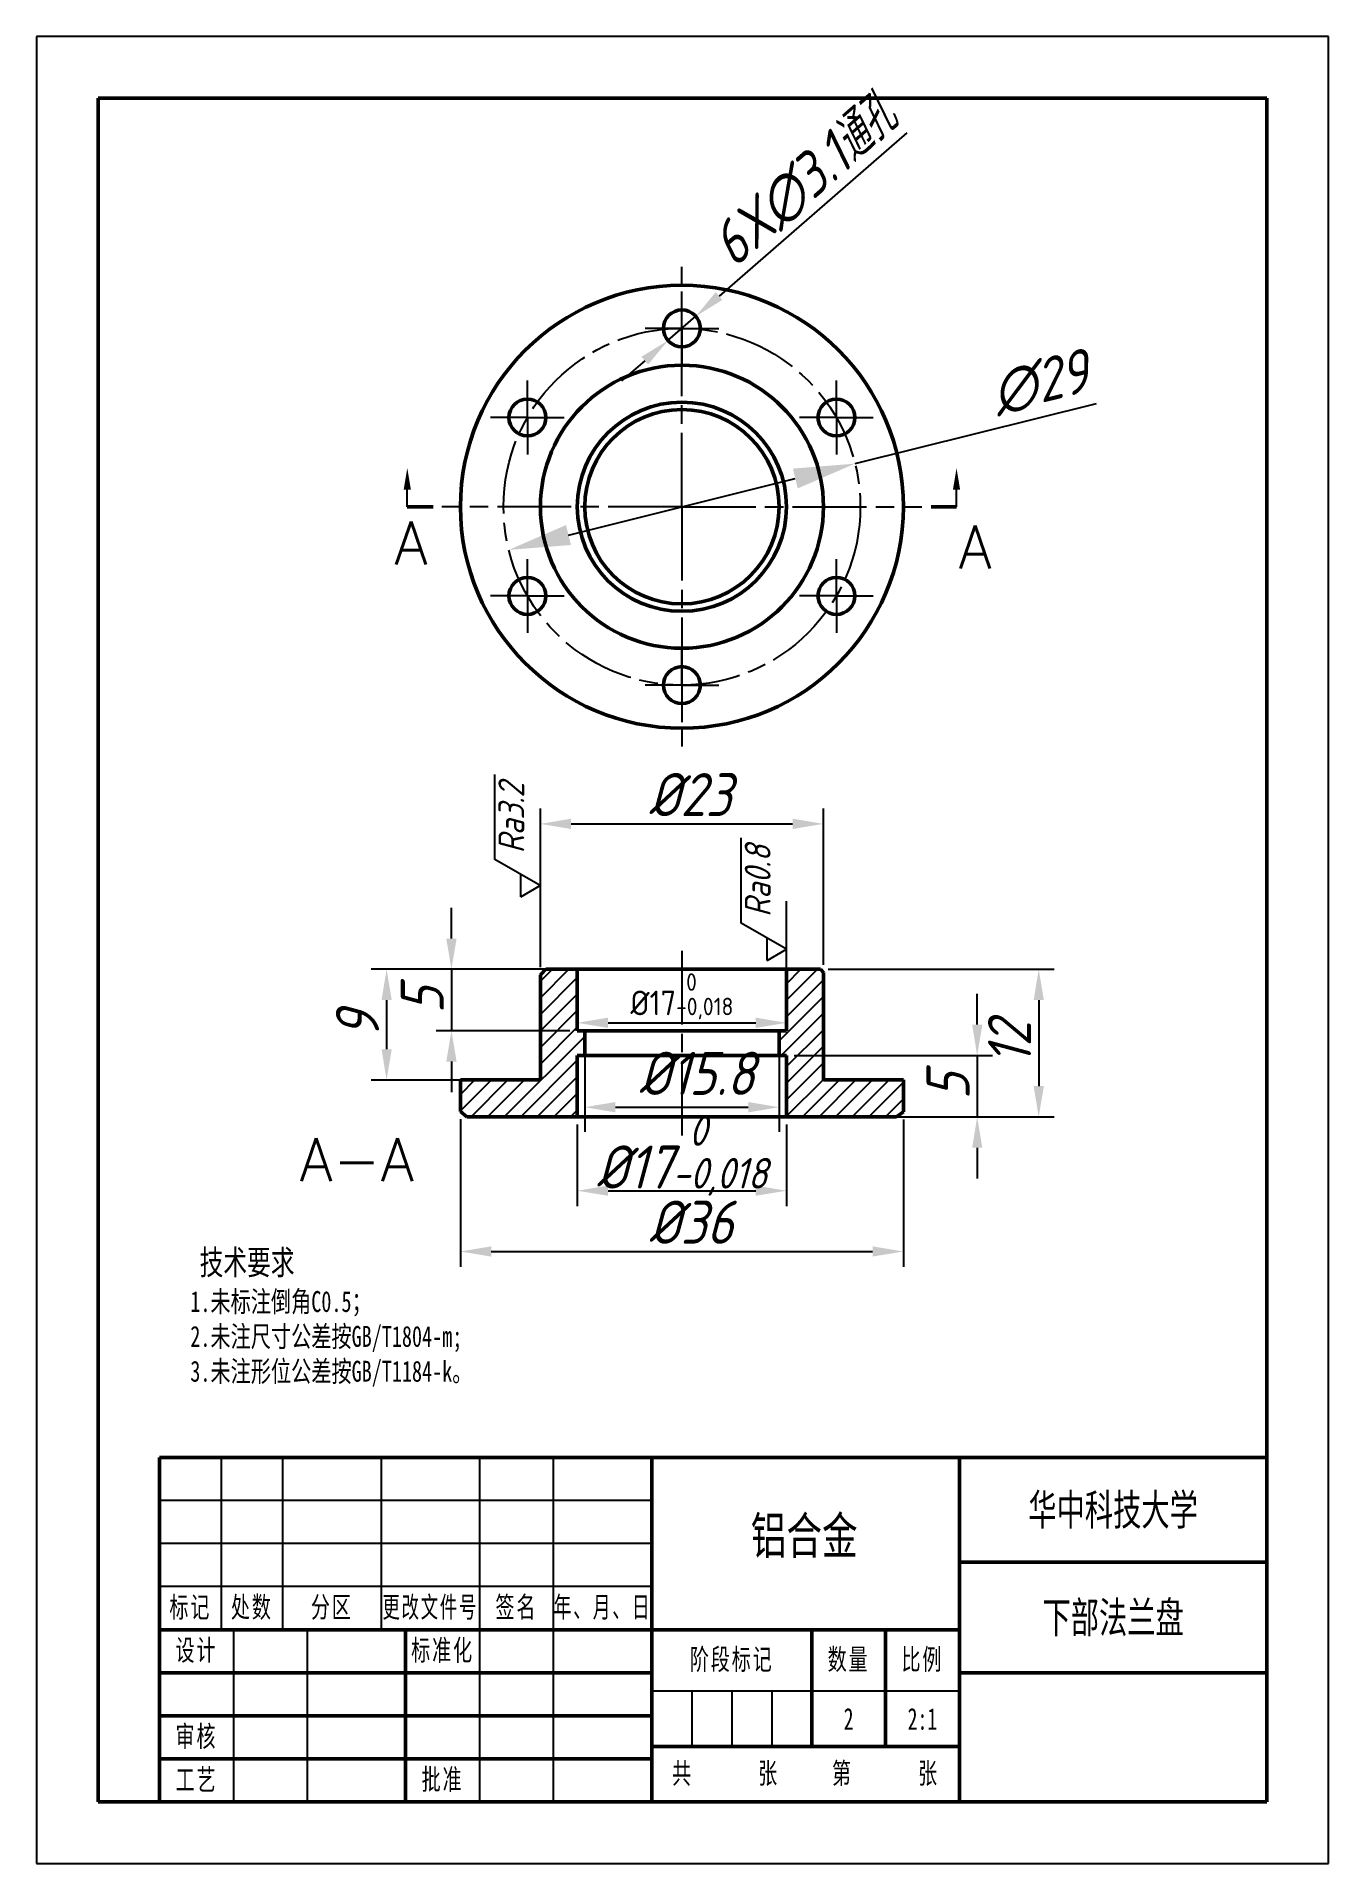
# Model space of a CAD drawing. Header units: millimetres. Extents: x 538 to 2406, y -113 to 359.
# Drawn here: x 787.8 to 892.8, y 22.8 to 171.3 of the extents above; entities that cross this region are included whole.
import ezdxf
from ezdxf.enums import TextEntityAlignment as Align

# ---------------------------------------------------------------- set-up
doc = ezdxf.new("R2010")
doc.units = ezdxf.units.MM
doc.header["$LTSCALE"] = 0.5
doc.header["$PDSIZE"] = -5
for name, pattern in [('AM_ISO08W050', [18, 12, -1.5, 3, -1.5]), ('AM_ISO08W050x2', [9, 6, -0.75, 1.5, -0.75]), ('HIDDEN', [9.525, 6.35, -3.175])]:
    doc.linetypes.add(name, pattern=pattern)
doc.layers.get('0').update_dxf_attribs({"lineweight": 50})
for name, color, linetype, lineweight in [('AM_5', 3, 'Continuous', 25), ('AM_7', 4, 'AM_ISO08W050', 25), ('尺寸线层', 3, 'Continuous', 25), ('粗实线层', 7, 'Continuous', 50), ('细实线层', 7, 'Continuous', 25)]:
    doc.layers.add(name, color=color, linetype=linetype, lineweight=lineweight)
doc.styles.add('ACGBTS', font='isocp.shx', dxfattribs={"bigfont": 'gbcbig.shx'})
doc.styles.get("Standard").update_dxf_attribs({"font": 'isocp.shx', "bigfont": 'gbcbig.shx'})
doc.styles.add('USER2', font='SIMPLEX.SHX')
doc.styles.add('标准', font='', dxfattribs={"width": 0.667})
doc.styles.add('标注', font='gbeitc.shx', dxfattribs={"height": 3.5, "bigfont": 'gbcbig.shx'})
doc.styles.add('汉字', font='STFANGSO.TTF', dxfattribs={"width": 0.707, "height": 3.5})
doc.styles.add('长仿宋体', font='hyswlongfangsong.ttf', dxfattribs={"width": 0.707})
doc.styles.get('标准').set_extended_font_data('宋体')
doc.dimstyles.new('ISO-25', dxfattribs={"dimtxt": 2.5, "dimasz": 2.5, "dimexe": 1.25, "dimexo": 0.625, "dimtad": 1, "dimtxsty": 'Standard', "dimcen": 2.5, "dimadec": 0, "dimazin": 0, "dimtfac": 1, "dimtmove": 0, "dimatfit": 3, "dimfxl": 1, "dimarcsym": 0})
doc.dimstyles.new('ISO-50', dxfattribs={"dimtxt": 10, "dimasz": 5, "dimexe": 2, "dimexo": 0, "dimgap": 1, "dimtad": 1, "dimdec": 3, "dimdsep": 46, "dimtxsty": '标注', "dimcen": 3.5, "dimazin": 2, "dimtp": 0.1, "dimtm": 0.1, "dimtfac": 0.71, "dimtdec": 3, "dimtmove": 0, "dimatfit": 2, "dimfxl": 1, "dimarcsym": 0})
doc.dimstyles.new('ISO-50x', dxfattribs={"dimtxt": 2.5, "dimasz": 2.5, "dimexe": 1.25, "dimexo": 0.625, "dimtad": 1, "dimtxsty": '标注', "dimcen": 2.5, "dimadec": 0, "dimazin": 0, "dimtp": 0.1, "dimtm": 0.1, "dimtfac": 0.71, "dimtdec": 3, "dimtmove": 0, "dimatfit": 3, "dimfxl": 1, "dimarcsym": 0})

msp = doc.modelspace()

# ---------------------------------------------------------------- texts
at = {"insert": (795.4212, 72.6297), "char_height": 2.5, "attachment_point": 1, "style": '汉字'}
msp.add_mtext_dynamic_manual_height_columns('\\pi5.6625;{\\H0.8x;技术要求\\H0.85x;\\P\\pi0;      1.未标注倒角C0.5；\\P      2.未注尺寸公差按GB/T1804-m;\\P      3.未注形位公差按GB/T1184-k。}', width=65.750371, gutter_width=12.5, heights=[0], dxfattribs=at)
at = {"layer": 'AM_5', "color": 2, "char_height": 2.1, "attachment_point": 7, "rotation": 90, "style": '标注'}
for s, insert in [('Ra3.2', (827.4674, 104.8733)), ('Ra0.8', (847.4889, 99.706))]:
    msp.add_mtext(s, dxfattribs=dict(at, insert=insert))
at = {"layer": '粗实线层', "lineweight": 20, "char_height": 3.5, "attachment_point": 1, "style": 'USER2'}
for insert in [(816.9167, 131.8437), (862.7617, 131.5345)]:
    msp.add_mtext_dynamic_manual_height_columns('A', width=3.17675, gutter_width=6.25, heights=[0], dxfattribs=dict(at, insert=insert))
at = {"layer": '粗实线层', "lineweight": 50, "attachment_point": 1}
for s, width, heights, insert, char_height, style in [('A-A', 11.383508, [0], (809.2091, 81.7175), 3.5, 'USER2'), ('{\\fSimSun|b0|i0|c134|p2;铝合金}', 35.899004, [14.5983], (845.8843, 50.9231), 3, '长仿宋体')]:
    msp.add_mtext_dynamic_manual_height_columns(s, width=width, gutter_width=6.25, heights=heights, dxfattribs=dict(at, insert=insert, char_height=char_height, style=style))

# ---------------------------------------------------------------- blocks, each defined once
blk = doc.blocks.new('*D47')
at = {"layer": 'Defpoints', "color": 0, "lineweight": 50, "transparency": 16777216}
for p in [(822.28, 83.9), (858.28, 83.87), (858.28, 72.51)]:
    blk.add_point(p, dxfattribs=at)
at = {"layer": '尺寸线层', "color": 0, "lineweight": -2, "transparency": 16777216}
for p, q in [((822.28, 83.28), (822.28, 71.26)), ((858.28, 83.25), (858.28, 71.26)), ((824.78, 72.51), (855.78, 72.51))]:
    blk.add_line(p, q, dxfattribs=at)
at = {"layer": '尺寸线层', "color": 0, "lineweight": 50, "transparency": 16777216}
for points in [[(824.78, 72.93), (824.78, 72.1), (822.28, 72.51)], [(855.78, 72.93), (855.78, 72.1), (858.28, 72.51)]]:
    blk.add_solid(points, dxfattribs=at)
at = {"layer": '尺寸线层', "color": 0, "transparency": 16777216, "insert": (841.02, 74.89), "char_height": 3.5, "attachment_point": 5, "style": '标注'}
blk.add_mtext('%%C36', dxfattribs=at)
blk = doc.blocks.new('*D41')
at = {"layer": 'AM_5', "color": 0, "lineweight": -2, "transparency": 16777216}
for p, q in [((864.28, 90.95), (864.28, 93.45)), ((849.41, 88.45), (865.53, 88.45)), ((864.28, 88.45), (864.28, 83.45)), ((849.41, 83.45), (865.53, 83.45)), ((864.28, 80.95), (864.28, 78.45))]:
    blk.add_line(p, q, dxfattribs=at)
at = {"layer": 'AM_5', "color": 0, "lineweight": 50, "transparency": 16777216}
for points in [[(863.87, 90.95), (864.7, 90.95), (864.28, 88.45)], [(863.87, 80.95), (864.7, 80.95), (864.28, 83.45)]]:
    blk.add_solid(points, dxfattribs=at)
at = {"layer": 'Defpoints', "color": 0, "lineweight": 50, "transparency": 16777216}
for p in [(848.78, 88.45), (848.78, 83.45), (864.28, 83.45)]:
    blk.add_point(p, dxfattribs=at)
at = {"layer": 'AM_5', "color": 0, "transparency": 16777216, "insert": (861.91, 85.95), "char_height": 3.5, "attachment_point": 5, "rotation": 90, "style": '标注'}
blk.add_mtext('5', dxfattribs=at)
blk = doc.blocks.new('*D42')
at = {"layer": 'AM_5', "color": 0, "lineweight": -2, "transparency": 16777216}
for p, q in [((821.55, 97.95), (821.55, 100.45)), ((831.16, 95.45), (820.3, 95.45)), ((821.55, 95.45), (821.55, 90.45)), ((831.16, 90.45), (820.3, 90.45)), ((821.55, 87.95), (821.55, 85.45))]:
    blk.add_line(p, q, dxfattribs=at)
at = {"layer": 'AM_5', "color": 0, "lineweight": 50, "transparency": 16777216}
for points in [[(821.13, 97.95), (821.97, 97.95), (821.55, 95.45)], [(821.13, 87.95), (821.97, 87.95), (821.55, 90.45)]]:
    blk.add_solid(points, dxfattribs=at)
at = {"layer": 'Defpoints', "color": 0, "lineweight": 50, "transparency": 16777216}
for p in [(831.78, 95.45), (821.55, 90.45), (831.78, 90.45)]:
    blk.add_point(p, dxfattribs=at)
at = {"layer": 'AM_5', "color": 0, "transparency": 16777216, "insert": (819.18, 92.95), "char_height": 3.5, "attachment_point": 5, "rotation": 90, "style": '标注'}
blk.add_mtext('5', dxfattribs=at)
blk = doc.blocks.new('*D43')
at = {"layer": 'AM_5', "color": 0, "lineweight": -2, "transparency": 16777216}
for p, q in [((831.78, 82.83), (831.78, 76.2)), ((848.78, 82.83), (848.78, 76.2)), ((834.28, 77.45), (846.28, 77.45))]:
    blk.add_line(p, q, dxfattribs=at)
at = {"layer": 'AM_5', "color": 0, "lineweight": 50, "transparency": 16777216}
for points in [[(834.28, 77.87), (834.28, 77.04), (831.78, 77.45)], [(846.28, 77.87), (846.28, 77.04), (848.78, 77.45)]]:
    blk.add_solid(points, dxfattribs=at)
at = {"layer": 'Defpoints', "color": 0, "lineweight": 50, "transparency": 16777216}
for p in [(831.78, 83.45), (848.78, 83.45), (848.78, 77.45)]:
    blk.add_point(p, dxfattribs=at)
at = {"layer": 'AM_5', "color": 0, "transparency": 16777216, "insert": (840.28, 80.61), "char_height": 3.5, "attachment_point": 5, "style": '标注'}
blk.add_mtext('%%C17{}{\\H0.71x;\\C3;\\S 0^ -0,018;}', dxfattribs=at)
blk = doc.blocks.new('*D57')
at = {"layer": 'AM_5', "color": 0, "lineweight": -2, "transparency": 16777216}
for p, q in [((854.35, 136.55), (873.97, 141.44)), ((831.06, 130.75), (849.5, 135.34))]:
    blk.add_line(p, q, dxfattribs=at)
at = {"layer": 'AM_5', "color": 0, "lineweight": 50, "transparency": 16777216}
for points in [[(849.3, 136.15), (849.7, 134.54), (854.35, 136.55)], [(830.86, 131.56), (831.27, 129.94), (826.21, 129.54)]]:
    blk.add_solid(points, dxfattribs=at)
at = {"layer": 'Defpoints', "color": 0, "lineweight": 50, "transparency": 16777216}
for p in [(854.35, 136.55), (826.21, 129.54)]:
    blk.add_point(p, dxfattribs=at)
at = {"layer": 'AM_5', "color": 0, "transparency": 16777216, "insert": (869.36, 143.13), "char_height": 3.5, "attachment_point": 5, "rotation": 13.9853, "style": '标注'}
blk.add_mtext('∅29', dxfattribs=at)
blk = doc.blocks.new('*D44')
at = {"layer": 'AM_5', "color": 0, "lineweight": -2, "transparency": 16777216}
for p, q in [((858.55, 163.44), (843.3, 150.17)), ((839.15, 146.56), (841.41, 148.53)), ((837.26, 144.92), (835.38, 143.28))]:
    blk.add_line(p, q, dxfattribs=at)
at = {"layer": 'AM_5', "color": 0, "lineweight": 50, "transparency": 16777216}
for points in [[(843.03, 150.49), (843.57, 149.86), (841.41, 148.53)], [(836.99, 145.24), (837.54, 144.61), (839.15, 146.56)]]:
    blk.add_solid(points, dxfattribs=at)
at = {"layer": 'Defpoints', "color": 0, "lineweight": 50, "transparency": 16777216}
for p in [(841.41, 148.53), (839.15, 146.56)]:
    blk.add_point(p, dxfattribs=at)
at = {"layer": 'AM_5', "color": 0, "transparency": 16777216, "insert": (850.24, 159.5), "char_height": 3.5, "attachment_point": 5, "rotation": 41.0046, "style": '标注'}
blk.add_mtext('6X∅3.1通孔', dxfattribs=at)
blk = doc.blocks.new('$CAXA_FRAME_13B17AC1$')
at = {"layer": '粗实线层'}
for p, q in [((95, 138.5), (-95, 138.5)), ((-95, 138.5), (-95, -138.5)), ((95, -138.5), (95, 138.5)), ((-95, -138.5), (95, -138.5))]:
    blk.add_line(p, q, dxfattribs=at)
at = {"layer": '细实线层'}
for p, q in [((105, 148.5), (-105, 148.5)), ((-105, 148.5), (-105, -148.5)), ((105, -148.5), (105, 148.5)), ((-105, -148.5), (105, -148.5))]:
    blk.add_line(p, q, dxfattribs=at)
blk = doc.blocks.new('$CAXA_TITLE_151E506F$')
at = {"layer": '粗实线层'}
for p, q in [((0, 56), (-180, 56)), ((-180, 56), (-180, 0)), ((-100, 56), (-100, 0)), ((-50, 56), (-50, 0)), ((0, 0), (0, 56)), ((0, 39), (-50, 39)), ((-50, 28), (-180, 28)), ((-140, 28), (-140, 0)), ((-74, 28), (-74, 9)), ((-62, 28), (-62, 9)), ((-100, 21), (-180, 21)), ((0, 21), (-50, 21)), ((-100, 14), (-180, 14)), ((-50, 9), (-100, 9)), ((-100, 7), (-180, 7)), ((0, 0), (-180, 0))]:
    blk.add_line(p, q, dxfattribs=at)
at = {"layer": '细实线层'}
for p, q in [((-170, 56), (-170, 28)), ((-160, 56), (-160, 28)), ((-144, 56), (-144, 28)), ((-128, 56), (-128, 0)), ((-116, 56), (-116, 0)), ((-100, 49), (-180, 49)), ((-100, 42), (-180, 42)), ((-100, 35), (-180, 35)), ((-168, 28), (-168, 0)), ((-156, 28), (-156, 0)), ((-50, 18), (-100, 18)), ((-93.5, 18), (-93.5, 9)), ((-87, 18), (-87, 9)), ((-80.5, 18), (-80.5, 9))]:
    blk.add_line(p, q, dxfattribs=at)
at = {"layer": '尺寸线层', "attachment_point": 5, "line_spacing_factor": 1.369753, "style": '标准'}
for s, insert, char_height, width in [('\\T1.1;标记', (-175, 31.5), 3.405, 18), ('\\T1.1;处数', (-165, 31.5), 3.405, 18), ('\\T1.1;分区', (-152, 31.5), 3.405, 30), ('\\T1.1;{\\W0.60886;更改文件号}', (-136, 31.5), 3.4054, 30), ('\\T1.1;签名', (-122, 31.5), 3.405, 22), ('\\T1.1;{\\W0.622239;年、月、日}', (-108, 31.5), 3.4054, 30), ('\\T1.1;设计', (-174, 24.5), 3.405, 22), ('\\T1.1;标准化', (-134, 24.5), 3.405, 22), ('\\T1.1;阶段标记', (-87, 23), 3.405, 50), ('{\\T1.1;数量}', (-68, 23), 3.405, 22), ('\\T1.1;比例', (-56, 23), 3.405, 22), ('\\T1.1;审核', (-174, 10.5), 3.405, 22), ('\\T1.1;共', (-95, 4.5), 3.405, 8), ('\\T1.1;张', (-81, 4.5), 3.405, 8), ('\\T1.1;第', (-69, 4.5), 3.405, 8), ('\\T1.1;张', (-55, 4.5), 3.405, 8), ('\\T1.1;工艺', (-174, 3.5), 3.405, 22), ('\\T1.1;批准', (-134, 3.5), 3.405, 22)]:
    blk.add_mtext(s, dxfattribs=dict(at, insert=insert, char_height=char_height, width=width))
at = {"layer": '尺寸线层', "style": '标准'}
for tag, height, width, p in [('标记C', 3.54, 0.667, (-175, 52.5)), ('处数C', 3.54, 0.667, (-165, 52.5)), ('分区C', 3.54, 0.667, (-152, 52.5)), ('更改文件号C', 3.54, 0.512156, (-136, 52.5)), ('更改签名C', 3.54, 0.459969, (-122, 52.5)), ('更改日期C', 3.54, 0.62723, (-108, 52.5)), ('单位名称', 5.05, 0.667, (-25, 47.5)), ('标记B', 3.54, 0.667, (-175, 45.5)), ('处数B', 3.54, 0.667, (-165, 45.5)), ('分区B', 3.54, 0.667, (-152, 45.5)), ('更改文件号B', 3.54, 0.512156, (-136, 45.5)), ('更改签名B', 3.54, 0.459969, (-122, 45.5)), ('更改日期B', 3.54, 0.62723, (-108, 45.5)), ('材料名称', 5.05, 0.667, (-75, 42)), ('标记A', 3.54, 0.667, (-175, 38.5)), ('处数A', 3.54, 0.667, (-165, 38.5)), ('分区A', 3.54, 0.667, (-152, 38.5)), ('更改文件号A', 3.54, 0.512156, (-136, 38.5)), ('更改签名A', 3.54, 0.459969, (-122, 38.5)), ('更改日期A', 3.54, 0.62723, (-108, 38.5)), ('图纸名称', 5.05, 0.667, (-25, 30)), ('设计', 3.54, 0.667, (-162, 24.5)), ('设计日期', 3.54, 0.667, (-148, 24.5)), ('标准化', 3.54, 0.667, (-122, 24.5)), ('标准化日期', 3.54, 0.569556, (-108, 24.5)), ('阶段标记S', 3.54, 0.229984, (-96.75, 13.5)), ('阶段标记A', 3.54, 0.229984, (-90.25, 13.5)), ('阶段标记B', 3.54, 0.229984, (-83.75, 13.5)), ('阶段标记C', 3.54, 0.229984, (-77.25, 13.5)), ('重量', 3.54, 0.667, (-68, 13.5)), ('图纸比例', 3.54, 0.524733, (-56, 13.5)), ('审核', 3.54, 0.667, (-162, 10.5)), ('审核日期', 3.54, 0.667, (-148, 10.5)), ('图纸编号', 5.05, 0.667, (-25.07, 9.53)), ('页数', 3.54, 0.667, (-88, 4.5)), ('页码', 3.54, 0.667, (-62, 4.5)), ('工艺', 3.54, 0.667, (-162, 3.5)), ('工艺日期', 3.54, 0.667, (-148, 3.5)), ('批准', 3.54, 0.667, (-122, 3.5)), ('批准日期', 3.54, 0.667, (-108, 3.5))]:
    blk.add_attdef(tag, text='', height=height, dxfattribs=dict(at, width=width)).set_placement(p, align=Align.MIDDLE_CENTER)
blk = doc.blocks.new('*D45')
at = {"layer": 'AM_5', "color": 0, "lineweight": -2, "transparency": 16777216}
for p, q in [((832.38, 88.45), (832.38, 82.24)), ((848.18, 88.45), (848.18, 82.24)), ((834.88, 84.24), (845.68, 84.24))]:
    blk.add_line(p, q, dxfattribs=at)
at = {"layer": 'AM_5', "color": 0, "lineweight": 50, "transparency": 16777216}
for points in [[(834.88, 84.66), (834.88, 83.82), (832.38, 84.24)], [(845.68, 84.66), (845.68, 83.82), (848.18, 84.24)]]:
    blk.add_solid(points, dxfattribs=at)
at = {"layer": 'Defpoints', "color": 0, "lineweight": 50, "transparency": 16777216}
for p in [(832.38, 88.45), (848.18, 88.45), (848.18, 84.24)]:
    blk.add_point(p, dxfattribs=at)
at = {"layer": 'AM_5', "color": 0, "transparency": 16777216, "insert": (841.48, 86.99), "char_height": 3.5, "attachment_point": 5, "style": '标注'}
blk.add_mtext('%%C15.8', dxfattribs=at)
blk = doc.blocks.new('*D46')
at = {"layer": 'AM_5', "color": 0, "lineweight": -2, "transparency": 16777216}
for p, q in [((828.78, 95.61), (828.78, 108.52)), ((851.78, 95.8), (851.78, 108.52)), ((831.28, 107.27), (849.28, 107.27))]:
    blk.add_line(p, q, dxfattribs=at)
at = {"layer": 'AM_5', "color": 0, "lineweight": 50, "transparency": 16777216}
for points in [[(831.28, 107.69), (831.28, 106.85), (828.78, 107.27)], [(849.28, 107.69), (849.28, 106.85), (851.78, 107.27)]]:
    blk.add_solid(points, dxfattribs=at)
at = {"layer": 'Defpoints', "color": 0, "lineweight": 50, "transparency": 16777216}
for p in [(851.78, 107.27), (851.78, 95.18), (828.78, 94.99)]:
    blk.add_point(p, dxfattribs=at)
at = {"layer": 'AM_5', "color": 0, "transparency": 16777216, "insert": (840.94, 109.65), "char_height": 3.5, "attachment_point": 5, "style": '标注'}
blk.add_mtext('%%C23', dxfattribs=at)
blk = doc.blocks.new('*D55')
at = {"layer": 'AM_5', "color": 0, "lineweight": -2, "transparency": 16777216}
for p, q in [((852.17, 95.45), (870.53, 95.45)), ((869.28, 92.95), (869.28, 85.95)), ((858.35, 83.45), (870.53, 83.45))]:
    blk.add_line(p, q, dxfattribs=at)
at = {"layer": 'AM_5', "color": 0, "lineweight": 50, "transparency": 16777216}
for points in [[(868.87, 92.95), (869.7, 92.95), (869.28, 95.45)], [(868.87, 85.95), (869.7, 85.95), (869.28, 83.45)]]:
    blk.add_solid(points, dxfattribs=at)
at = {"layer": 'Defpoints', "color": 0, "lineweight": 50, "transparency": 16777216}
for p in [(851.55, 95.45), (857.73, 83.45), (869.28, 83.45)]:
    blk.add_point(p, dxfattribs=at)
at = {"layer": 'AM_5', "color": 0, "transparency": 16777216, "insert": (866.91, 89.45), "char_height": 3.5, "attachment_point": 5, "rotation": 90, "style": '标注'}
blk.add_mtext('12', dxfattribs=at)
blk = doc.blocks.new('*D56')
at = {"layer": 'AM_5', "color": 0, "lineweight": -2, "transparency": 16777216}
for p, q in [((828.59, 95.45), (815.03, 95.45)), ((816.28, 92.95), (816.28, 88.95)), ((828.16, 86.45), (815.03, 86.45))]:
    blk.add_line(p, q, dxfattribs=at)
at = {"layer": 'AM_5', "color": 0, "lineweight": 50, "transparency": 16777216}
for points in [[(815.87, 92.95), (816.7, 92.95), (816.28, 95.45)], [(815.87, 88.95), (816.7, 88.95), (816.28, 86.45)]]:
    blk.add_solid(points, dxfattribs=at)
at = {"layer": 'Defpoints', "color": 0, "lineweight": 50, "transparency": 16777216}
for p in [(829.22, 95.45), (816.28, 86.45), (828.78, 86.45)]:
    blk.add_point(p, dxfattribs=at)
at = {"layer": 'AM_5', "color": 0, "transparency": 16777216, "insert": (813.91, 90.95), "char_height": 3.5, "attachment_point": 5, "rotation": 90, "style": '标注'}
blk.add_mtext('9', dxfattribs=at)
blk = doc.blocks.new('*D177')
at = {"layer": 'AM_5', "color": 0, "lineweight": -2, "transparency": 16777216}
for p, q in [((831.78, 91.08), (831.78, 92.35)), ((848.78, 91.08), (848.78, 92.35)), ((834.28, 91.1), (846.28, 91.1))]:
    blk.add_line(p, q, dxfattribs=at)
at = {"layer": 'AM_5', "color": 0, "lineweight": 50, "transparency": 16777216}
for points in [[(834.28, 91.52), (834.28, 90.68), (831.78, 91.1)], [(846.28, 91.52), (846.28, 90.68), (848.78, 91.1)]]:
    blk.add_solid(points, dxfattribs=at)
at = {"layer": 'Defpoints', "color": 0, "lineweight": 50, "transparency": 16777216}
for p in [(848.78, 91.1), (831.78, 90.45), (848.78, 90.45)]:
    blk.add_point(p, dxfattribs=at)
at = {"layer": 'AM_5', "color": 0, "transparency": 16777216, "insert": (840.28, 93.42), "char_height": 2, "attachment_point": 5, "style": 'ACGBTS'}
blk.add_mtext('%%C17{}{\\H0.71x;\\C3;\\S 0^ -0,018;}', dxfattribs=at)

# ---------------------------------------------------------------- dimensions: what is measured, and where the dimension line sits
at = {"layer": 'AM_5'}
dim = msp.add_diameter_dim_2p(p1=(839.1502, 146.5649), p2=(841.4142, 148.5332), text='6X<>.1通孔', dimstyle='ISO-50x', override={"dimpost": ''}, dxfattribs=at)
dim.commit()
dim.dimension.update_dxf_attribs({"geometry": '*D44', "text_midpoint": (850.2365, 159.5041)})
dim = msp.add_diameter_dim_2p(p1=(826.212, 129.5448), p2=(854.3524, 136.5533), dimstyle='ISO-50', override={"dimtol": 0, "dimlim": 0, "dimtp": 0.1, "dimtm": 0.1, "dimtfac": 0.71, "dimtdec": 3, "dimtolj": 0, "dimtzin": 8}, dxfattribs=at)
dim.commit()
dim.dimension.update_dxf_attribs({"geometry": '*D57', "text_midpoint": (870.0295, 140.4578), "dimtype": 163})
dim = msp.add_linear_dim(base=(851.7822, 107.2712), p1=(828.7822, 94.9862), p2=(851.7822, 95.1798), text='%%C<>', dimstyle='ISO-50x', dxfattribs=at)
dim.commit()
dim.dimension.update_dxf_attribs({"geometry": '*D46', "text_midpoint": (840.9439, 107.2712), "dimtype": 160})
dim = msp.add_linear_dim(base=(821.5506, 90.4517), p1=(831.7822, 95.4517), p2=(831.7822, 90.4517), angle=90, dimstyle='ISO-50x', dxfattribs=at)
dim.commit()
dim.dimension.update_dxf_attribs({"geometry": '*D42', "text_midpoint": (819.1756, 92.9517)})
for base, p1, p2, picture, middle in [((816.2822, 86.4517), (829.2177, 95.4517), (828.7822, 86.4517), '*D56', (813.9072, 90.9517)), ((869.2822, 83.4517), (851.5479, 95.4517), (857.728, 83.4517), '*D55', (866.9072, 89.4517)), ((864.2822, 83.4517), (848.7822, 88.4517), (848.7822, 83.4517), '*D41', (861.9072, 85.9517))]:
    dim = msp.add_linear_dim(base=base, p1=p1, p2=p2, angle=90, dimstyle='ISO-50x', override={"dimtol": 0, "dimlim": 0, "dimtp": 0.1, "dimtm": 0.1, "dimtfac": 0.71, "dimtdec": 3, "dimtolj": 0, "dimtzin": 8}, dxfattribs=at)
    dim.commit()
    dim.dimension.update_dxf_attribs({"geometry": picture, "text_midpoint": middle})
for base, p1, p2, text, dimstyle, override, picture, middle in [((848.7822, 91.1003), (831.7822, 90.4517), (848.7822, 90.4517), '%%C<>{}{\\H0.71x;\\C3;\\S 0^ -0,018;}', 'ISO-25', {"dimtxt": 2, "dimpost": '', "dimtxsty": 'ACGBTS', "dimtp": 0, "dimtm": 0, "dimtdec": 3, "dimtzin": 8}, '*D177', (840.2822, 91.1003)), ((848.1822, 84.2411), (832.3822, 88.4517), (848.1822, 88.4517), '%%C<>', 'ISO-50', {"dimtxt": 1, "dimasz": 2.5}, '*D45', (841.4843, 84.2411))]:
    dim = msp.add_linear_dim(base=base, p1=p1, p2=p2, text=text, dimstyle=dimstyle, override=override, dxfattribs=at)
    dim.commit()
    dim.dimension.update_dxf_attribs({"geometry": picture, "text_midpoint": middle, "dimtype": 160})
dim = msp.add_linear_dim(base=(848.7822, 77.4517), p1=(831.7822, 83.4517), p2=(848.7822, 83.4517), text='%%C<>{}{\\H0.71x;\\C3;\\S 0^ -0,018;}', dimstyle='ISO-50x', override={"dimpost": '', "dimtp": 0.1, "dimtm": 0.1, "dimtdec": 3, "dimtzin": 8}, dxfattribs=at)
dim.commit()
dim.dimension.update_dxf_attribs({"geometry": '*D43', "text_midpoint": (840.2822, 80.6135)})
at = {"layer": '尺寸线层', "color": 3}
dim = msp.add_linear_dim(base=(858.2822, 72.5133), p1=(822.2822, 83.9035), p2=(858.2822, 83.8704), text='%%C<>', dimstyle='ISO-50x', dxfattribs=at)
dim.commit()
dim.dimension.update_dxf_attribs({"geometry": '*D47', "text_midpoint": (841.0194, 72.5133), "dimtype": 160})

# ---------------------------------------------------------------- hatches: boundary and pattern name
at = {"layer": '粗实线层', "lineweight": -3}
h = msp.add_hatch(dxfattribs=at)
h.set_pattern_fill('ANSI31', color=256, scale=0.3)
h.set_pattern_definition([(45, (-183.6115, -82.7498), (-0.6735192, 0.6735192), [])])
h.paths.add_polyline_path([(857.728, 83.4517), (858.2822, 83.8704), (858.2822, 86.4517), (851.7822, 86.4517), (851.7822, 95.4517), (848.7822, 95.4517), (848.7822, 90.4517), (848.1822, 90.4517), (848.1822, 88.4517), (848.7822, 88.4517), (848.7822, 83.4517)])
h.paths.add_polyline_path([(822.2822, 83.9904), (822.8616, 83.4517), (831.7822, 83.4517), (831.7822, 88.4517), (832.3822, 88.4517), (832.3822, 90.4517), (831.7822, 90.4517), (831.7822, 95.4517), (828.7822, 95.4517), (828.7822, 86.4517), (822.2822, 86.4517)])

# ---------------------------------------------------------------- linework, layer by layer
at = {"color": 7, "linetype": 'HIDDEN', "lineweight": 50}
for p, q in [((817.9622, 133.0491), (820.0543, 133.0491)), ((862.6022, 133.0491), (860.5522, 133.0491))]:
    msp.add_line(p, q, dxfattribs=at)
at = {"color": 7, "linetype": 'Continuous', "lineweight": 50}
for p, q in [((831.7822, 95.4517), (829.2177, 95.4517)), ((831.7822, 95.4517), (831.7822, 90.4517)), ((831.7822, 95.4517), (848.7822, 95.4517)), ((848.7822, 90.4517), (848.7822, 95.4517)), ((851.5479, 95.4517), (848.7822, 95.4517)), ((851.7822, 86.4517), (851.7822, 95.1798)), ((828.7822, 94.9862), (828.7822, 86.4517)), ((832.3822, 90.4517), (831.7822, 90.4517)), ((832.3822, 90.4517), (832.3822, 88.4517)), ((832.3822, 90.4517), (848.1822, 90.4517)), ((848.1822, 88.4517), (848.1822, 90.4517)), ((848.7822, 90.4517), (848.1822, 90.4517)), ((832.3822, 88.4517), (831.7822, 88.4517)), ((831.7822, 88.4517), (831.7822, 83.4517)), ((832.3822, 88.4517), (848.1822, 88.4517)), ((848.7822, 88.4517), (848.1822, 88.4517)), ((848.7822, 83.4517), (848.7822, 88.4517)), ((822.2822, 83.9035), (822.2822, 86.4517)), ((828.7822, 86.4517), (822.2822, 86.4517)), ((858.2822, 86.4517), (851.7822, 86.4517)), ((858.2822, 86.4517), (858.2822, 83.8704)), ((831.7822, 83.4517), (822.8001, 83.4517)), ((831.7822, 83.4517), (848.7822, 83.4517)), ((857.728, 83.4517), (848.7822, 83.4517))]:
    msp.add_line(p, q, dxfattribs=at)
for centre, radius in [((840.2822, 133.0491), 18), ((840.2822, 147.5491), 1.5), ((840.2822, 133.0491), 11.5), ((827.7248, 140.2991), 1.5), ((840.2822, 133.0491), 8.5), ((852.8396, 140.2991), 1.5), ((840.2822, 133.0491), 7.9), ((827.7248, 125.7991), 1.5), ((852.8396, 125.7991), 1.5), ((840.2822, 118.5491), 1.5)]:
    msp.add_circle(centre, radius, dxfattribs=at)
at = {"layer": 'AM_5', "color": 0}
for p, q in [((817.9622, 133.0491), (817.9622, 134.4408)), ((862.6022, 133.0491), (862.6022, 134.4408))]:
    msp.add_line(p, q, dxfattribs=at)
at = {"layer": 'AM_5', "color": 2}
for p, q in [((825.0857, 104.3701), (825.0857, 111.2948)), ((845.1072, 99.2028), (845.1072, 106.1275)), ((828.7607, 102.2483), (825.0857, 104.3701)), ((827.1857, 101.339), (827.1857, 103.1576)), ((827.1857, 101.339), (828.7607, 102.2483)), ((848.7822, 97.081), (845.1072, 99.2028)), ((847.2072, 96.1717), (847.2072, 97.9903)), ((847.2072, 96.1717), (848.7822, 97.081))]:
    msp.add_line(p, q, dxfattribs=at)
at = {"layer": 'AM_5', "color": 0, "linetype": 'Continuous'}
for points in [[(817.6705, 134.4408), (818.2539, 134.4408), (817.9622, 136.1908)], [(862.3105, 134.4408), (862.8939, 134.4408), (862.6022, 136.1908)]]:
    msp.add_trace(points, dxfattribs=at)
at = {"layer": 'AM_7'}
for p, q in [((840.2822, 133.0491), (840.2822, 152.5491)), ((840.2822, 133.0491), (820.7822, 133.0491)), ((840.2822, 133.0491), (859.7822, 133.0491)), ((840.2822, 133.0491), (840.2822, 113.5491)), ((840.2822, 96.9517), (840.2822, 81.9517))]:
    msp.add_line(p, q, dxfattribs=at)
at = {"layer": 'AM_7', "linetype": 'AM_ISO08W050x2'}
for p, q in [((840.2822, 147.5491), (840.2822, 150.5491)), ((840.2822, 147.5491), (837.2822, 147.5491)), ((840.2822, 147.5491), (843.2822, 147.5491)), ((840.2822, 147.5491), (840.2822, 144.5491)), ((827.7248, 140.2991), (827.7248, 143.2991)), ((852.8396, 140.2991), (852.8396, 143.2991)), ((827.7248, 140.2991), (824.7248, 140.2991)), ((827.7248, 140.2991), (830.7248, 140.2991)), ((827.7248, 140.2991), (827.7248, 137.2991)), ((852.8396, 140.2991), (849.8396, 140.2991)), ((852.8396, 140.2991), (855.8396, 140.2991)), ((852.8396, 140.2991), (852.8396, 137.2991)), ((827.7248, 125.7991), (827.7248, 128.7991)), ((852.8396, 125.7991), (852.8396, 128.7991)), ((827.7248, 125.7991), (824.7248, 125.7991)), ((827.7248, 125.7991), (830.7248, 125.7991)), ((827.7248, 125.7991), (827.7248, 122.7991)), ((852.8396, 125.7991), (849.8396, 125.7991)), ((852.8396, 125.7991), (855.8396, 125.7991)), ((852.8396, 125.7991), (852.8396, 122.7991)), ((840.2822, 118.5491), (840.2822, 121.5491)), ((840.2822, 118.5491), (837.2822, 118.5491)), ((840.2822, 118.5491), (843.2822, 118.5491)), ((840.2822, 118.5491), (840.2822, 115.5491))]:
    msp.add_line(p, q, dxfattribs=at)
at = {"layer": '粗实线层', "lineweight": -3}
msp.add_line((848.7822, 95.4517), (848.7822, 100.9927), dxfattribs=at)
at = {"layer": '粗实线层', "lineweight": 50}
for p, q in [((828.7822, 94.9862), (829.2177, 95.4517)), ((851.7822, 95.1798), (851.5479, 95.4517)), ((822.8001, 83.4517), (822.2822, 83.9035)), ((858.2822, 83.8704), (857.728, 83.4517))]:
    msp.add_line(p, q, dxfattribs=at)
at = {"layer": '粗实线层', "linetype": 'AM_ISO08W050', "lineweight": -3}
msp.add_circle((840.2822, 133.0491), 14.5, dxfattribs=at)

# ---------------------------------------------------------------- block references
at = {"layer": '粗实线层', "xscale": 0.5, "yscale": 0.5, "zscale": 0.5}
msp.add_blockref('$CAXA_FRAME_13B17AC1$', (840.3298, 97.0182), dxfattribs=at)
at = {"layer": '粗实线层'}
ref = msp.add_blockref('$CAXA_TITLE_151E506F$', (887.8298, 27.7682), dxfattribs=dict(at, xscale=0.5, yscale=0.5, zscale=0.5))
ref.add_attrib('单位名称', '华中科技大学', dxfattribs={"layer": '尺寸线层', "height": 2.52515, "style": '标准', "width": 0.667}).set_placement((875.3298, 51.5182), align=Align.MIDDLE_CENTER)
ref.add_attrib('图纸名称', '下部法兰盘', dxfattribs={"layer": '尺寸线层', "height": 2.52515, "style": '标准', "width": 0.667}).set_placement((875.3298, 42.7682), align=Align.MIDDLE_CENTER)
ref.add_attrib('图纸比例', '2:1', dxfattribs={"layer": '尺寸线层', "height": 1.76761, "style": '标准', "width": 0.667}).set_placement((859.8298, 34.5182), align=Align.MIDDLE_CENTER)
ref.add_attrib('重量', '2', dxfattribs={"layer": '尺寸线层', "height": 1.7676, "style": '标准', "width": 0.667}).set_placement((853.8298, 34.5182), align=Align.MIDDLE_CENTER)

msp.set_redraw_order([(e.dxf.handle, doc.entitydb.next_handle()) for e in msp.query("TEXT MTEXT ATTDEF DIMENSION ARC_DIMENSION")])  # texts and dimensions are drawn at this point

doc.saveas('drawing.dxf')
